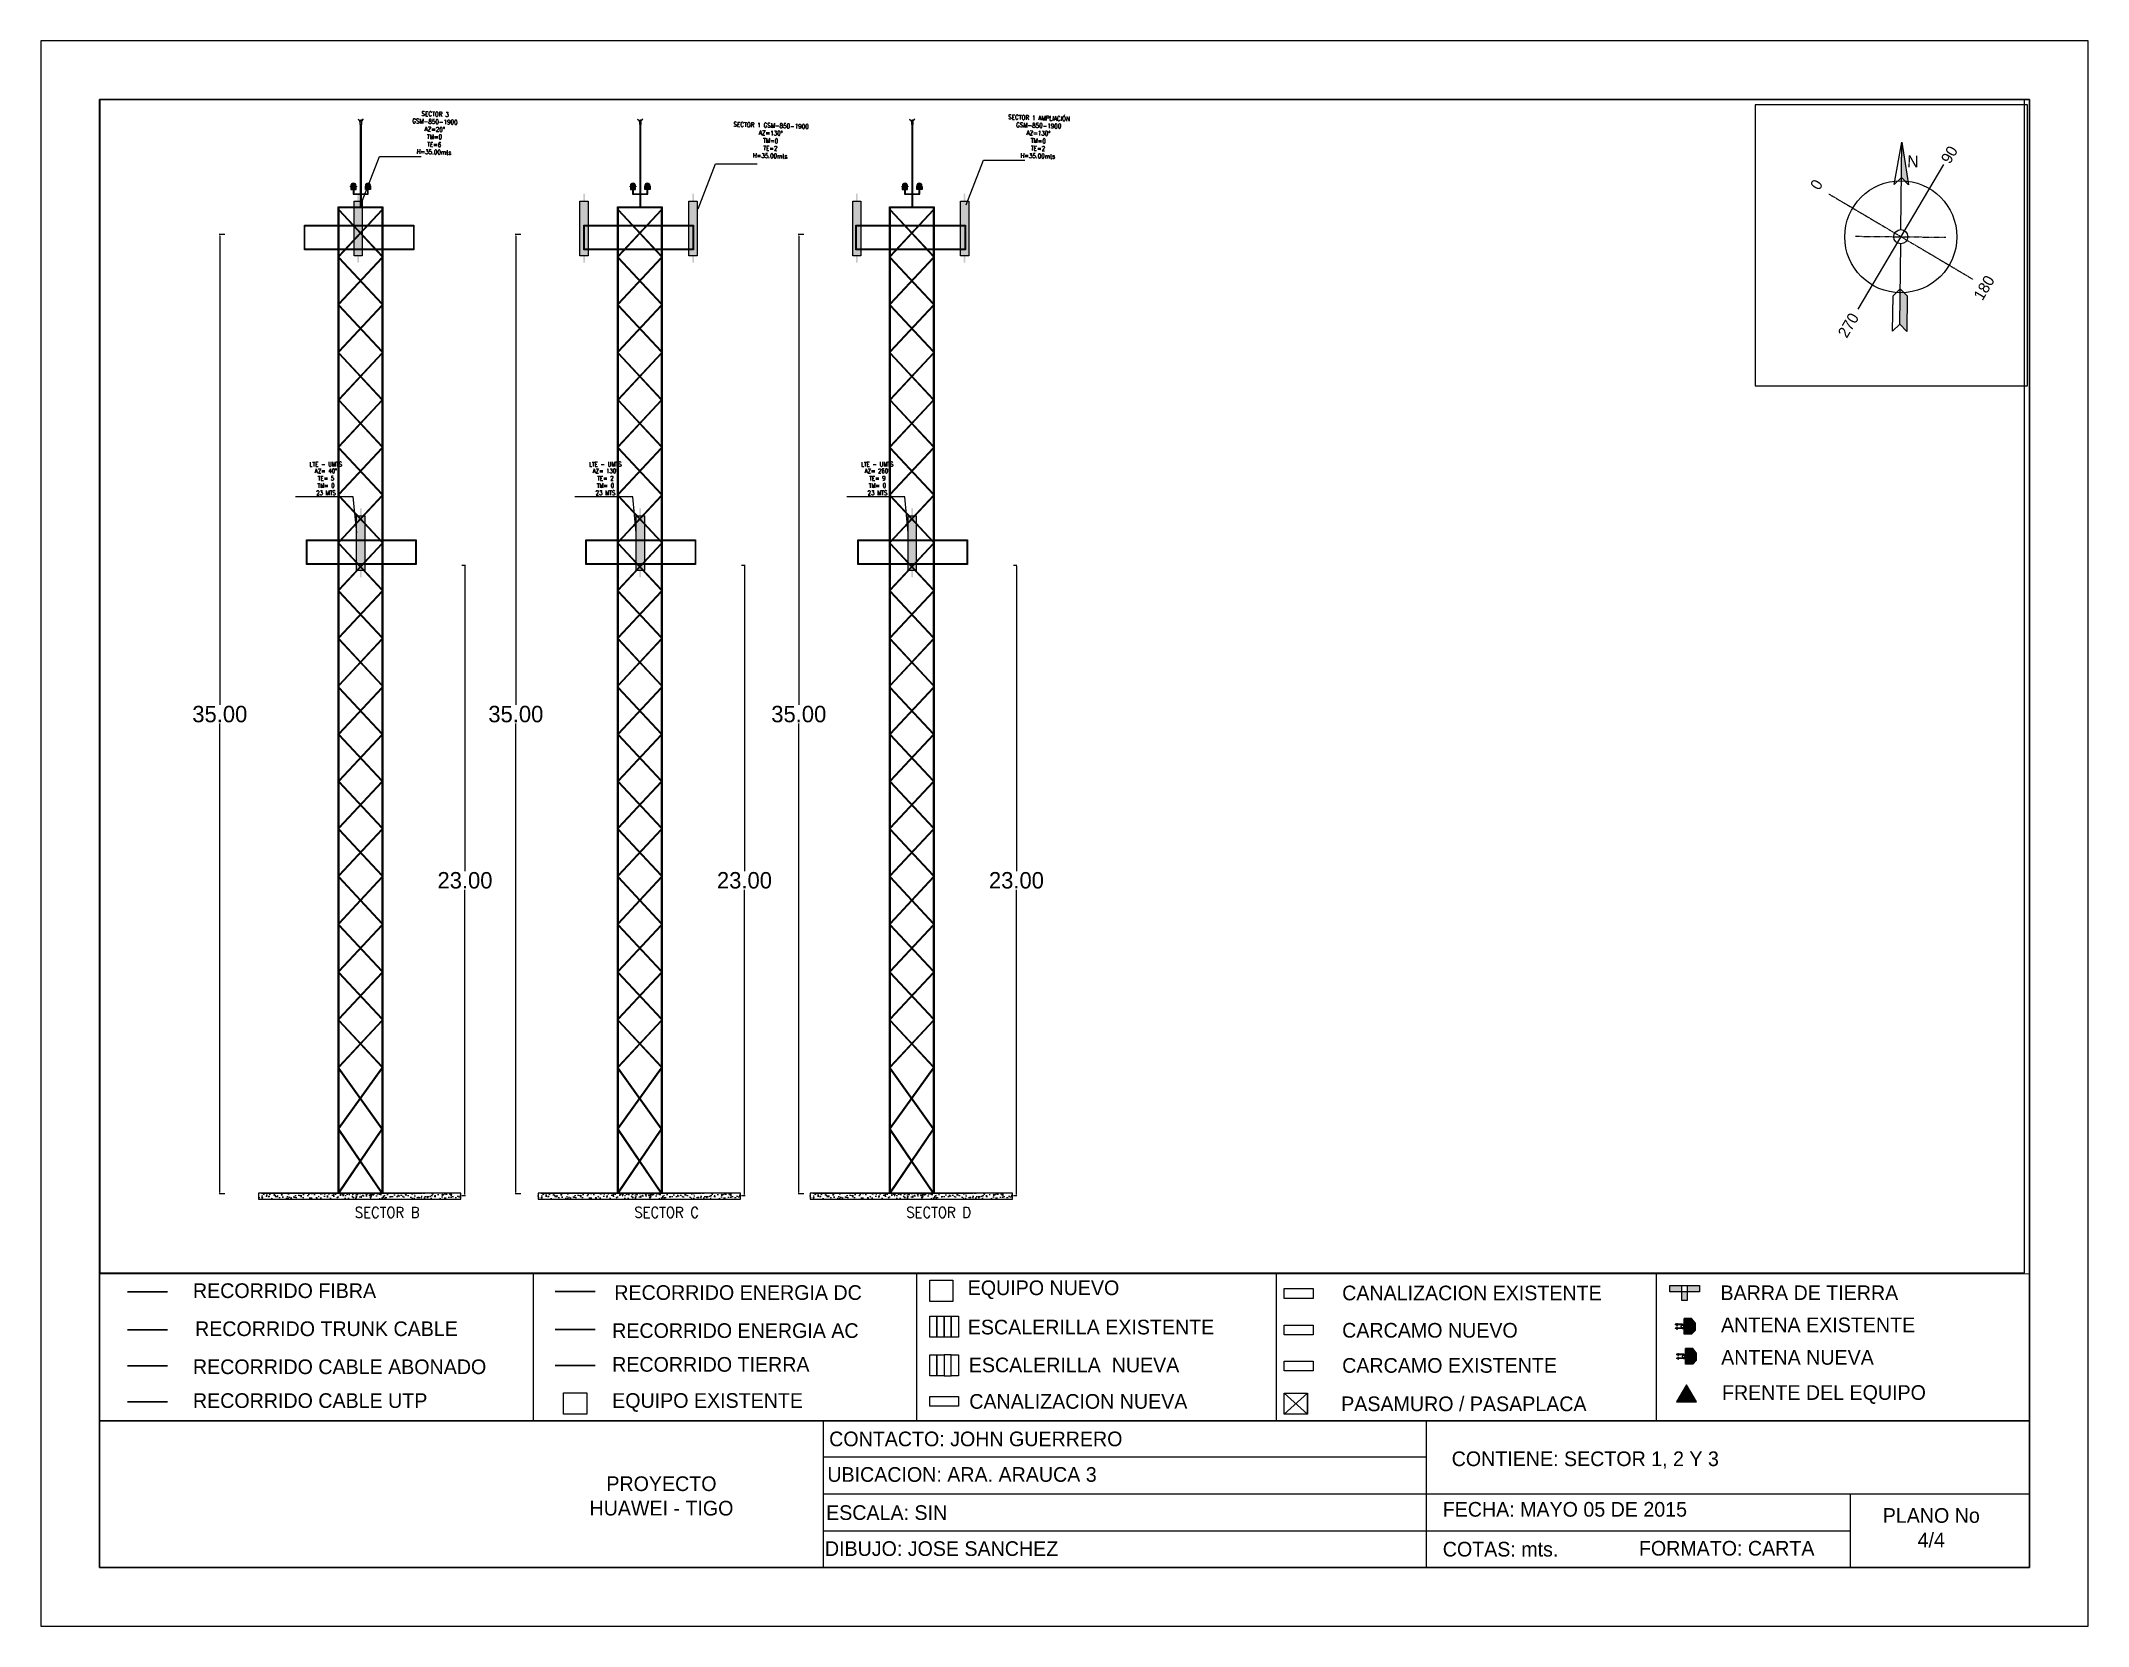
# Paper-space layout 'SECTORES' of a CAD drawing. Header units: millimetres. Extents: x 3 to 253, y 1 to 194.
# The model-space entities are those that its viewports show. They can reach past a viewport. Long polylines and large blocks are cut down to what shows.
import ezdxf

# ---------------------------------------------------------------- set-up
doc = ezdxf.new("R2010")
doc.units = ezdxf.units.MM
doc.header["$LTSCALE"] = 0.01
doc.header["$PDMODE"] = 35
doc.header["$PDSIZE"] = -10
doc.linetypes.add('DASHDOT', pattern=[25.4, 12.7, -6.35, 0, -6.35])
doc.linetypes.add('JIS_02_0.7', pattern=[1.35, 0.75, -0.6])
for name, color, linetype in [('ALZADO', 7, 'Continuous'), ('ANTENA GSM EXISTENTE', 7, 'Continuous'), ('ANTENA NUEVA', 1, 'Continuous'), ('CANALIZACION  NUEVA.', 6, 'Continuous'), ('CANALIZACION EXISTENTE', 9, 'Continuous'), ('CARCAMO EXISTENTE', 112, 'Continuous'), ('CARCAMO NUEVO', 31, 'Continuous'), ('CONSTRUCCION', 7, 'Continuous'), ('EQUIPO EXISTENTE', 7, 'Continuous'), ('EQUIPO NUEVO', 1, 'Continuous'), ('ESCALERILLA EXISTENTE', 4, 'Continuous'), ('ESCALERILLA NUEVA', 1, 'Continuous'), ('PLATAFORMA', 4, 'Continuous'), ('RECORRIDO CABLE UTP', 7, 'Continuous'), ('RECORRIDO ENERGIA AC', 10, 'Continuous'), ('RECORRIDO ENERGIA DC', 5, 'Continuous'), ('RECORRIDO FIBRA', 30, 'Continuous'), ('RECORRIDO TIERRA', 3, 'Continuous'), ('RECORRIDO TRUNK CABLE', 2, 'Continuous'), ('SOPORTE A TECHO', 244, 'Continuous'), ('TEXTO', 5, 'Continuous')]:
    doc.layers.add(name, color=color, linetype=linetype)
doc.layers.add('NORTE', color=7, linetype='Continuous', lineweight=18)
doc.styles.add('A1', font='romans.shx', dxfattribs={"width": 0.9, "height": 0.09})
doc.dimstyles.new('interior', dxfattribs={"dimtxt": 0.2, "dimasz": 0.038, "dimexe": 0.02, "dimexo": 0.03, "dimgap": 0.04, "dimtad": 0, "dimtih": 1, "dimtoh": 1, "dimzin": 0, "dimdsep": 46, "dimtxsty": 'Standard', "dimcen": 0.04, "dimclrd": 5, "dimclre": 5, "dimclrt": 5, "dimadec": 3, "dimazin": 2, "dimtfac": 1, "dimtofl": 0, "dimtmove": 0, "dimatfit": 3, "dimfxl": 0.18, "dimtolj": 1, "dimtzin": 0, "dimarcsym": 0})

psp = doc.layouts.new('SECTORES')

# ---------------------------------------------------------------- texts
at = {"color": 7}
for s, insert, char_height, width, attachment_point in [('RECORRIDO FIBRA ', (22, 42.04), 1.7863, 35.2634, 4), ('RECORRIDO ENERGIA DC ', (73.29, 41.81), 1.7863, 35.2634, 4), ('EQUIPO NUEVO ', (116.31, 42.16), 1.7863, 35.2634, 4), ('CANALIZACION EXISTENTE', (161.89, 41.76), 1.7863, 42.1338, 4), ('BARRA DE TIERRA', (207.94, 41.8), 1.7863, 42.1338, 4), ('RECORRIDO TRUNK CABLE ', (22.26, 37.41), 1.7863, 58.0403, 4), ('RECORRIDO ENERGIA AC ', (73.03, 37.18), 1.7863, 35.2634, 4), ('ESCALERILLA EXISTENTE ', (116.32, 37.61), 1.7863, 42.1338, 4), ('CARCAMO NUEVO', (161.89, 37.22), 1.7863, 42.1338, 4), ('ANTENA EXISTENTE', (208.01, 37.88), 1.7863, 42.1338, 4), ('RECORRIDO CABLE ABONADO ', (22, 32.78), 1.7863, 58.0403, 4), ('RECORRIDO TIERRA', (73.03, 33.07), 1.7863, 35.2634, 4), ('ESCALERILLA  NUEVA', (116.44, 33), 1.7863, 42.1338, 4), ('CARCAMO EXISTENTE', (161.89, 32.94), 1.7863, 42.1338, 4), ('ANTENA NUEVA', (208.02, 33.92), 1.7863, 42.1338, 4), ('FRENTE DEL EQUIPO', (208.12, 29.41), 1.7863, 42.1338, 4), ('RECORRIDO CABLE UTP ', (22, 28.66), 1.7863, 58.0403, 4), ('EQUIPO EXISTENTE', (73.03, 28.44), 1.7863, 35.2634, 4), ('CANALIZACION NUEVA', (116.5, 28.56), 1.7863, 42.1338, 4), ('PASAMURO / PASAPLACA', (161.77, 28.27), 1.7863, 42.1338, 4), ('{\\H0.8x; CONTACTO: JOHN GUERRERO }', (98.78, 24), 2.2328, 73.4037, 4), ('CONTIENE: {\\C256;SECTOR 1, 2 Y 3}', (175.22, 21.43), 1.7863, 58.0403, 4), ('{\\H0.8x; UBICACION: ARA. ARAUCA 3}', (98.56, 19.67), 2.2328, 73.4037, 4), ('PROYECTO \\PHUAWEI - TIGO', (79.03, 17.06), 1.7863, 73.4037, 5), (' ESCALA: SIN', (98.41, 15.03), 1.7863, 73.4037, 4), (' {\\H0.8x;FECHA: MAYO 05 DE 2015}', (173.3, 15.43), 2.2328, 51.6422, 4), ('PLANO No\\P4/4', (233.6, 13.19), 1.786, 21.7615, 5), (' DIBUJO: JOSE SANCHEZ', (98.26, 10.65), 1.7863, 50.0046, 4), (' COTAS: mts.', (173.47, 10.58), 1.7863, 51.6422, 4), ('FORMATO: CARTA', (198.01, 10.69), 1.7863, 51.6422, 4)]:
    psp.add_mtext(s, dxfattribs=dict(at, insert=insert, char_height=char_height, width=width, attachment_point=attachment_point))

msp = doc.modelspace()

# ---------------------------------------------------------------- texts
at = {"layer": 'NORTE'}
for s, height, p in [('90', 0.04893, (118.4746, 65.9368)), ('0', 0.0489, (117.9036, 65.8216)), ('180', 0.04893, (118.6167, 65.34)), ('270', 0.04893, (118.0242, 65.1763))]:
    msp.add_text(s, height=height, rotation=59.37263, dxfattribs=at).set_placement(p)
at = {"layer": 'TEXTO', "char_height": 0.1666, "attachment_point": 5, "rotation": 358.16807, "style": 'A1'}
for s, insert in [('SECTOR 3\\PGSM-850-1900\\PAZ=20°\\PTM=0\\PTE=6\\PH=35.00mts ', (139.5674, 100.1402)), ('SECTOR 1 AMPLIACIÓN GSM-850-1900\\PAZ=130°\\PTM=0\\PTE=2\\PH=35.00mts ', (161.6065, 99.9982)), ('SECTOR 1 GSM-850-1900\\PAZ=130°\\PTM=0\\PTE=2\\PH=35.00mts ', (151.8328, 99.8636))]:
    msp.add_mtext_dynamic_manual_height_columns(s, width=2.991544, gutter_width=500, heights=[0], dxfattribs=dict(at, insert=insert))
at = {"layer": 'TEXTO', "color": 1, "char_height": 0.16, "attachment_point": 5, "rotation": 0.08293, "style": 'A1'}
for s, insert in [('LTE - UMTS', (135.5974, 88.0555)), ('LTE - UMTS', (145.7989, 88.0555)), ('LTE - UMTS', (155.726, 88.0555)), ('AZ= 40°\\PTE= 5\\PTM= 0\\P23 MTS', (135.6025, 87.41)), ('AZ= 130°\\PTE= 2\\PTM= 0\\P23 MTS', (145.8039, 87.41)), ('AZ= 260°\\PTE= 9\\PTM= 0\\P23 MTS', (155.7311, 87.41))]:
    msp.add_mtext_dynamic_manual_height_columns(s, width=1.857025, gutter_width=500, heights=[0], dxfattribs=dict(at, insert=insert))
at = {"layer": 'TEXTO', "char_height": 0.587883, "attachment_point": 5, "style": 'A1'}
for s, insert in [('{\\H0.66667x;SECTOR B}', (137.8376, 60.7491)), ('{\\H0.66667x;SECTOR C}', (148.0391, 60.7491)), ('{\\H0.66667x;SECTOR D}', (157.9662, 60.7491))]:
    msp.add_mtext_dynamic_manual_height_columns(s, width=4.487916, gutter_width=500, heights=[0], dxfattribs=dict(at, insert=insert))

# ---------------------------------------------------------------- blocks, each defined once
blk = doc.blocks.new('G-Norte')
at = {"layer": 'NORTE', "linetype": 'Continuous'}
for points in [[(-2.777, 14.705), (-2.592, 14.31), (-2.25, 16.153)], [(-4.428, 10.168), (-4.955, 8.72), (-4.771, 8.325), (-4.244, 9.773)]]:
    blk.add_hatch(color=256, dxfattribs=at).paths.add_polyline_path(points)
for p, q in [((-3.55, 12.581), (-2.25, 16.153)), ((-3.172, 14.521), (-2.25, 16.153)), ((-2.25, 16.153), (-2.592, 14.31)), ((-2.777, 14.705), (-3.172, 14.521)), ((-2.592, 14.31), (-2.777, 14.705)), ((-4.955, 8.72), (-3.76, 12.002)), ((-5.35, 8.536), (-4.823, 9.984)), ((-4.823, 9.984), (-4.428, 10.168)), ((-4.428, 10.168), (-4.244, 9.773)), ((-4.244, 9.773), (-4.771, 8.325)), ((-4.955, 8.72), (-5.35, 8.536)), ((-4.771, 8.325), (-4.955, 8.72))]:
    blk.add_line(p, q, dxfattribs=at)
at = {"layer": 'NORTE', "linetype": 'DASHDOT'}
blk.add_line((-5.501, 12.964), (-1.81, 11.62), dxfattribs=at)
at = {"layer": 'NORTE', "linetype": 'Continuous'}
blk.add_circle((-3.655, 12.292), 0.308, dxfattribs=at)
at = {"layer": 'NORTE'}
blk.add_text('N', height=0.514, rotation=340, dxfattribs=at).set_placement((-2.393, 15.046))
blk = doc.blocks.new('*D63')
at = {"layer": 'Defpoints', "color": 0, "lineweight": -3, "transparency": 16777216}
for p in [(131.7276, 96.4316), (133.1406, 96.4316), (133.1406, 61.4316)]:
    blk.add_point(p, dxfattribs=at)
at = {"layer": 'RECORRIDO TIERRA', "color": 5, "lineweight": -2, "transparency": 16777216}
for p, q in [((131.9076, 96.4316), (131.7076, 96.4316)), ((131.7276, 96.3936), (131.7276, 79.2716)), ((131.7276, 61.4696), (131.7276, 78.5916)), ((131.9076, 61.4316), (131.7076, 61.4316))]:
    blk.add_line(p, q, dxfattribs=at)
at = {"layer": 'RECORRIDO TIERRA', "color": 5, "lineweight": -3, "transparency": 16777216}
for points in [[(131.7212, 96.3936), (131.7339, 96.3936), (131.7276, 96.4316)], [(131.7212, 61.4696), (131.7339, 61.4696), (131.7276, 61.4316)]]:
    blk.add_solid(points, dxfattribs=at)
at = {"layer": 'RECORRIDO TIERRA', "color": 5, "lineweight": -3, "transparency": 16777216, "insert": (131.7276, 78.9316), "char_height": 0.2, "attachment_point": 5}
blk.add_mtext('\\A1;{\\H3x;35.00}', dxfattribs=at)
blk = doc.blocks.new('*D221')
at = {"layer": 'CONSTRUCCION', "color": 5, "lineweight": -2, "transparency": 16777216}
for p, q in [((140.5643, 84.3655), (140.6967, 84.3655)), ((140.6767, 84.3275), (140.6767, 73.2055)), ((140.6767, 61.4035), (140.6767, 72.5255)), ((140.5643, 61.3655), (140.6967, 61.3655))]:
    blk.add_line(p, q, dxfattribs=at)
at = {"layer": 'CONSTRUCCION', "color": 5, "lineweight": -3, "transparency": 16777216}
for points in [[(140.6704, 84.3275), (140.683, 84.3275), (140.6767, 84.3655)], [(140.6704, 61.4035), (140.683, 61.4035), (140.6767, 61.3655)]]:
    blk.add_solid(points, dxfattribs=at)
at = {"layer": 'Defpoints', "color": 0, "lineweight": -3, "transparency": 16777216}
for p in [(140.5343, 84.3655), (140.6767, 84.3655), (140.5343, 61.3655)]:
    blk.add_point(p, dxfattribs=at)
at = {"layer": 'CONSTRUCCION', "color": 5, "lineweight": -3, "transparency": 16777216, "insert": (140.6767, 72.8655), "char_height": 0.2, "attachment_point": 5}
blk.add_mtext('\\A1;{\\H3x;23.00}', dxfattribs=at)
blk = doc.blocks.new('*D224')
at = {"layer": 'Defpoints', "color": 0, "lineweight": -3, "transparency": 16777216}
for p in [(142.5332, 96.4316), (143.3421, 96.4316), (143.3421, 61.4316)]:
    blk.add_point(p, dxfattribs=at)
at = {"layer": 'RECORRIDO TIERRA', "color": 5, "lineweight": -2, "transparency": 16777216}
for p, q in [((142.7132, 96.4316), (142.5132, 96.4316)), ((142.5332, 96.3936), (142.5332, 79.2716)), ((142.5332, 61.4696), (142.5332, 78.5916)), ((142.7132, 61.4316), (142.5132, 61.4316))]:
    blk.add_line(p, q, dxfattribs=at)
at = {"layer": 'RECORRIDO TIERRA', "color": 5, "lineweight": -3, "transparency": 16777216}
for points in [[(142.5268, 96.3936), (142.5395, 96.3936), (142.5332, 96.4316)], [(142.5268, 61.4696), (142.5395, 61.4696), (142.5332, 61.4316)]]:
    blk.add_solid(points, dxfattribs=at)
at = {"layer": 'RECORRIDO TIERRA', "color": 5, "lineweight": -3, "transparency": 16777216, "insert": (142.5332, 78.9316), "char_height": 0.2, "attachment_point": 5}
blk.add_mtext('\\A1;{\\H3x;35.00}', dxfattribs=at)
blk = doc.blocks.new('*D225')
at = {"layer": 'CONSTRUCCION', "color": 5, "lineweight": -2, "transparency": 16777216}
for p, q in [((150.7657, 84.3655), (150.8981, 84.3655)), ((150.8781, 84.3275), (150.8781, 73.2055)), ((150.8781, 61.4035), (150.8781, 72.5255)), ((150.7657, 61.3655), (150.8981, 61.3655))]:
    blk.add_line(p, q, dxfattribs=at)
at = {"layer": 'CONSTRUCCION', "color": 5, "lineweight": -3, "transparency": 16777216}
for points in [[(150.8718, 84.3275), (150.8845, 84.3275), (150.8781, 84.3655)], [(150.8718, 61.4035), (150.8845, 61.4035), (150.8781, 61.3655)]]:
    blk.add_solid(points, dxfattribs=at)
at = {"layer": 'Defpoints', "color": 0, "lineweight": -3, "transparency": 16777216}
for p in [(150.7357, 84.3655), (150.8781, 84.3655), (150.7357, 61.3655)]:
    blk.add_point(p, dxfattribs=at)
at = {"layer": 'CONSTRUCCION', "color": 5, "lineweight": -3, "transparency": 16777216, "insert": (150.8781, 72.8655), "char_height": 0.2, "attachment_point": 5}
blk.add_mtext('\\A1;{\\H3x;23.00}', dxfattribs=at)
blk = doc.blocks.new('*D226')
at = {"layer": 'Defpoints', "color": 0, "lineweight": -3, "transparency": 16777216}
for p in [(152.8612, 96.4316), (153.2692, 96.4316), (153.2692, 61.4316)]:
    blk.add_point(p, dxfattribs=at)
at = {"layer": 'RECORRIDO TIERRA', "color": 5, "lineweight": -2, "transparency": 16777216}
for p, q in [((153.0412, 96.4316), (152.8412, 96.4316)), ((152.8612, 96.3936), (152.8612, 79.2716)), ((152.8612, 61.4696), (152.8612, 78.5916)), ((153.0412, 61.4316), (152.8412, 61.4316))]:
    blk.add_line(p, q, dxfattribs=at)
at = {"layer": 'RECORRIDO TIERRA', "color": 5, "lineweight": -3, "transparency": 16777216}
for points in [[(152.8548, 96.3936), (152.8675, 96.3936), (152.8612, 96.4316)], [(152.8548, 61.4696), (152.8675, 61.4696), (152.8612, 61.4316)]]:
    blk.add_solid(points, dxfattribs=at)
at = {"layer": 'RECORRIDO TIERRA', "color": 5, "lineweight": -3, "transparency": 16777216, "insert": (152.8612, 78.9316), "char_height": 0.2, "attachment_point": 5}
blk.add_mtext('\\A1;{\\H3x;35.00}', dxfattribs=at)
blk = doc.blocks.new('*D227')
at = {"layer": 'CONSTRUCCION', "color": 5, "lineweight": -2, "transparency": 16777216}
for p, q in [((160.6929, 84.3655), (160.8253, 84.3655)), ((160.8053, 84.3275), (160.8053, 73.2055)), ((160.8053, 61.4035), (160.8053, 72.5255)), ((160.6929, 61.3655), (160.8253, 61.3655))]:
    blk.add_line(p, q, dxfattribs=at)
at = {"layer": 'CONSTRUCCION', "color": 5, "lineweight": -3, "transparency": 16777216}
for points in [[(160.7989, 84.3275), (160.8116, 84.3275), (160.8053, 84.3655)], [(160.7989, 61.4035), (160.8116, 61.4035), (160.8053, 61.3655)]]:
    blk.add_solid(points, dxfattribs=at)
at = {"layer": 'Defpoints', "color": 0, "lineweight": -3, "transparency": 16777216}
for p in [(160.6629, 84.3655), (160.8053, 84.3655), (160.6629, 61.3655)]:
    blk.add_point(p, dxfattribs=at)
at = {"layer": 'CONSTRUCCION', "color": 5, "lineweight": -3, "transparency": 16777216, "insert": (160.8053, 72.8655), "char_height": 0.2, "attachment_point": 5}
blk.add_mtext('\\A1;{\\H3x;23.00}', dxfattribs=at)

# ---------------------------------------------------------------- dimensions: what is measured, and where the dimension line sits
at = {"layer": 'CONSTRUCCION', "lineweight": -3}
for base, p1, p2, picture, middle in [((140.6767, 84.3655), (140.5343, 61.3655), (140.5343, 84.3655), '*D221', (140.6767, 72.8655)), ((150.8781, 84.3655), (150.7357, 61.3655), (150.7357, 84.3655), '*D225', (150.8781, 72.8655)), ((160.8053, 84.3655), (160.6629, 61.3655), (160.6629, 84.3655), '*D227', (160.8053, 72.8655))]:
    dim = msp.add_linear_dim(base=base, p1=p1, p2=p2, angle=90, text='{\\H3x;<>}', dimstyle='interior', override={"dimfxlon": 1}, dxfattribs=at)
    dim.commit()
    dim.dimension.update_dxf_attribs({"geometry": picture, "text_midpoint": middle})
at = {"layer": 'RECORRIDO TIERRA', "lineweight": -3}
for base, p1, p2, picture, middle in [((131.7276, 96.4316), (133.1406, 61.4316), (133.1406, 96.4316), '*D63', (131.7276, 78.9316)), ((142.5332, 96.4316), (143.3421, 61.4316), (143.3421, 96.4316), '*D224', (142.5332, 78.9316)), ((152.8612, 96.4316), (153.2692, 61.4316), (153.2692, 96.4316), '*D226', (152.8612, 78.9316))]:
    dim = msp.add_linear_dim(base=base, p1=p1, p2=p2, angle=90, text='{\\H3x;<>}', dimstyle='interior', override={"dimfxlon": 1}, dxfattribs=at)
    dim.commit()
    dim.dimension.update_dxf_attribs({"geometry": picture, "text_midpoint": middle, "dimtype": 160})

# ---------------------------------------------------------------- hatches: boundary and pattern name
at = {"lineweight": -3}
h = msp.add_hatch(color=1, dxfattribs=at)
h.paths.add_polyline_path([(136.686, 98.2064), (136.686, 98.2381, 1), (136.5273, 98.2381), (136.5273, 98.2064)])
h.paths.add_polyline_path([(137.2149, 98.2064), (137.2149, 98.2381, 1), (137.0562, 98.2381), (137.0562, 98.2064)])
h = msp.add_hatch(color=1, dxfattribs=at)
h.paths.add_polyline_path([(146.8874, 98.2064), (146.8874, 98.2381, 1), (146.7288, 98.2381), (146.7288, 98.2064)])
h.paths.add_polyline_path([(147.4163, 98.2064), (147.4163, 98.2381, 1), (147.2577, 98.2381), (147.2577, 98.2064)])
h = msp.add_hatch(color=1, dxfattribs=at)
h.paths.add_polyline_path([(156.8146, 98.2064), (156.8146, 98.2381, 1), (156.6559, 98.2381), (156.6559, 98.2064)])
h.paths.add_polyline_path([(157.3435, 98.2064), (157.3435, 98.2381, 1), (157.1848, 98.2381), (157.1848, 98.2064)])
h = msp.add_hatch(color=252, dxfattribs=at)
h.paths.add_polyline_path([(136.5115, 98.1747), (136.5115, 98.0742), (136.7019, 98.0742), (136.7019, 98.1747)])
h.paths.add_polyline_path([(136.7124, 98.1747), (136.7124, 98.2064), (136.5009, 98.2064), (136.5009, 98.1747)])
h.paths.add_polyline_path([(137.0404, 98.1747), (137.0404, 98.0742), (137.2307, 98.0742), (137.2307, 98.1747)])
h.paths.add_polyline_path([(137.2413, 98.1747), (137.2413, 98.2064), (137.0298, 98.2064), (137.0298, 98.1747)])
h = msp.add_hatch(color=252, dxfattribs=at)
h.paths.add_polyline_path([(146.7129, 98.1747), (146.7129, 98.0742), (146.9033, 98.0742), (146.9033, 98.1747)])
h.paths.add_polyline_path([(146.9139, 98.1747), (146.9139, 98.2064), (146.7023, 98.2064), (146.7023, 98.1747)])
h.paths.add_polyline_path([(147.2418, 98.1747), (147.2418, 98.0742), (147.4322, 98.0742), (147.4322, 98.1747)])
h.paths.add_polyline_path([(147.4428, 98.1747), (147.4428, 98.2064), (147.2312, 98.2064), (147.2312, 98.1747)])
h = msp.add_hatch(color=252, dxfattribs=at)
h.paths.add_polyline_path([(156.6401, 98.1747), (156.6401, 98.0742), (156.8305, 98.0742), (156.8305, 98.1747)])
h.paths.add_polyline_path([(156.841, 98.1747), (156.841, 98.2064), (156.6295, 98.2064), (156.6295, 98.1747)])
h.paths.add_polyline_path([(157.1689, 98.1747), (157.1689, 98.0742), (157.3593, 98.0742), (157.3593, 98.1747)])
h.paths.add_polyline_path([(157.3699, 98.1747), (157.3699, 98.2064), (157.1584, 98.2064), (157.1584, 98.1747)])
h = msp.add_hatch(color=256, dxfattribs=at)
h.dxf.hatch_style = 1
h.paths.add_polyline_path([(136.8074, 97.9235), (136.7474, 97.9236), (136.7479, 95.408), (136.8079, 95.4079)])
h = msp.add_hatch(color=256, dxfattribs=at)
h.dxf.hatch_style = 1
h.paths.add_polyline_path([(145.0523, 97.9235), (144.9923, 97.9236), (144.9928, 95.408), (145.0528, 95.4079)])
h = msp.add_hatch(color=256, dxfattribs=at)
h.dxf.hatch_style = 1
h.paths.add_polyline_path([(149.0317, 97.9235), (148.9717, 97.9236), (148.9721, 95.408), (149.0321, 95.4079)])
h = msp.add_hatch(color=256, dxfattribs=at)
h.dxf.hatch_style = 1
h.paths.add_polyline_path([(155.0087, 97.9235), (154.9487, 97.9236), (154.9492, 95.408), (155.0092, 95.4079)])
h = msp.add_hatch(color=256, dxfattribs=at)
h.dxf.hatch_style = 1
h.paths.add_polyline_path([(158.9446, 97.9235), (158.8846, 97.9236), (158.885, 95.408), (158.945, 95.4079)])
h = msp.add_hatch(color=256, dxfattribs=at)
h.dxf.hatch_style = 1
h.paths.add_polyline_path([(136.9022, 86.4428), (136.8422, 86.4429), (136.8427, 83.9272), (136.9027, 83.9272)])
h = msp.add_hatch(color=256, dxfattribs=at)
h.dxf.hatch_style = 1
h.paths.add_polyline_path([(147.1037, 86.4428), (147.0437, 86.4429), (147.0441, 83.9272), (147.1041, 83.9272)])
h = msp.add_hatch(color=256, dxfattribs=at)
h.dxf.hatch_style = 1
h.paths.add_polyline_path([(157.0308, 86.4428), (156.9708, 86.4429), (156.9713, 83.9272), (157.0313, 83.9272)])
at = {"layer": 'CONSTRUCCION', "lineweight": -3}
h = msp.add_hatch(color=256, dxfattribs=at)
h.dxf.hatch_style = 1
h.paths.add_polyline_path([(136.6276, 97.6567), (136.9276, 97.6567), (136.9276, 95.6567), (136.6276, 95.6567)])
h = msp.add_hatch(color=256, dxfattribs=at)
h.dxf.hatch_style = 1
h.paths.add_polyline_path([(144.8725, 97.6567), (145.1725, 97.6567), (145.1725, 95.6567), (144.8725, 95.6567)])
h = msp.add_hatch(color=256, dxfattribs=at)
h.dxf.hatch_style = 1
h.paths.add_polyline_path([(148.8519, 97.6567), (149.1519, 97.6567), (149.1519, 95.6567), (148.8519, 95.6567)])
h = msp.add_hatch(color=256, dxfattribs=at)
h.dxf.hatch_style = 1
h.paths.add_polyline_path([(154.829, 97.6567), (155.129, 97.6567), (155.129, 95.6567), (154.829, 95.6567)])
h = msp.add_hatch(color=256, dxfattribs=at)
h.dxf.hatch_style = 1
h.paths.add_polyline_path([(158.7648, 97.6567), (159.0648, 97.6567), (159.0648, 95.6567), (158.7648, 95.6567)])
at = {"layer": 'CONSTRUCCION'}
h = msp.add_hatch(dxfattribs=at)
h.set_pattern_fill('AR-CONC', color=256, scale=0.001836, style=0)
h.set_pattern_definition([(50, (76.0648, 162.58746), (0.33456575, -0.0292707), [0.0349836, -0.3848197]), (355, (76.0648, 162.58746), (-0.0647203, 0.3508583), [0.0279869, -0.3078558]), (100.451, (76.09268, 162.58503), (0.2698467, 0.321586), [0.0297315, -0.3270463]), (46.1842, (76.0648, 162.68075), (0.4978123, -0.077207), [0.0524754, -0.5772296]), (96.6356, (76.1063, 162.6743), (0.4359715, 0.4543748), [0.0445972, -0.4905694]), (351.184, (76.0648, 162.68075), (0.4359722, 0.454374), [0.0419803, -0.4617837]), (21, (76.11145, 162.65743), (0.2784271, -0.1878014), [0.0349836, -0.3848197]), (326, (76.11145, 162.65743), (0.1134939, 0.3382446), [0.0279869, -0.3078558]), (71.4514, (76.13465, 162.64178), (0.3919202, 0.150444), [0.0297315, -0.3270463]), (37.5, (76.0648, 162.58746), (0.00567194, 0.15527772), [0, -0.3041242, 0, -0.31252026, 0, -0.3090219]), (7.5, (76.0648, 162.58746), (0.1227083, 0.18397261), [0, -0.1781832, 0, -0.29712747, 0, -0.11777816]), (327.5, (75.96078, 162.58746), (0.24899993, -0.01052032), [0, -0.11661204, 0, -0.36382955, 0, -0.48277383]), (317.5, (75.91414, 162.58746), (0.2720259, 0.04669346), [0, -0.15159565, 0, -0.24162014, 0, -0.3428394])])
h.paths.add_polyline_path([(140.5306, 61.2616), (140.5306, 61.4493), (133.1427, 61.4493), (133.1427, 61.2616)])
h = msp.add_hatch(dxfattribs=at)
h.set_pattern_fill('AR-CONC', color=256, scale=0.001836, style=0)
h.set_pattern_definition([(50, (86.26624, 162.58746), (0.33456575, -0.0292707), [0.0349836, -0.3848197]), (355, (86.26624, 162.58746), (-0.0647203, 0.3508583), [0.0279869, -0.3078558]), (100.451, (86.29412, 162.58503), (0.2698467, 0.321586), [0.0297315, -0.3270463]), (46.1842, (86.26624, 162.68075), (0.4978123, -0.077207), [0.0524754, -0.5772296]), (96.6356, (86.3077, 162.6743), (0.4359715, 0.4543748), [0.0445972, -0.4905694]), (351.184, (86.26624, 162.68075), (0.4359722, 0.454374), [0.0419803, -0.4617837]), (21, (86.31288, 162.65743), (0.2784271, -0.1878014), [0.0349836, -0.3848197]), (326, (86.31288, 162.65743), (0.1134939, 0.3382446), [0.0279869, -0.3078558]), (71.4514, (86.33608, 162.64178), (0.3919202, 0.150444), [0.0297315, -0.3270463]), (37.5, (86.26624, 162.58746), (0.00567194, 0.15527772), [0, -0.3041242, 0, -0.31252026, 0, -0.3090219]), (7.5, (86.26624, 162.58746), (0.1227083, 0.18397261), [0, -0.1781832, 0, -0.29712747, 0, -0.11777816]), (327.5, (86.16222, 162.58746), (0.24899993, -0.01052032), [0, -0.11661204, 0, -0.36382955, 0, -0.48277383]), (317.5, (86.11557, 162.58746), (0.2720259, 0.04669346), [0, -0.15159565, 0, -0.24162014, 0, -0.3428394])])
h.paths.add_polyline_path([(150.732, 61.2616), (150.732, 61.4493), (143.3441, 61.4493), (143.3441, 61.2616)])
h = msp.add_hatch(dxfattribs=at)
h.set_pattern_fill('AR-CONC', color=256, scale=0.001836, style=0)
h.set_pattern_definition([(50, (96.1934, 162.58746), (0.33456575, -0.0292707), [0.0349836, -0.3848197]), (355, (96.1934, 162.58746), (-0.0647203, 0.3508583), [0.0279869, -0.3078558]), (100.451, (96.22127, 162.58503), (0.2698467, 0.321586), [0.0297315, -0.3270463]), (46.1842, (96.1934, 162.68075), (0.4978123, -0.077207), [0.0524754, -0.5772296]), (96.6356, (96.23488, 162.6743), (0.4359715, 0.4543748), [0.0445972, -0.4905694]), (351.184, (96.1934, 162.68075), (0.4359722, 0.454374), [0.0419803, -0.4617837]), (21, (96.24004, 162.65743), (0.2784271, -0.1878014), [0.0349836, -0.3848197]), (326, (96.24004, 162.65743), (0.1134939, 0.3382446), [0.0279869, -0.3078558]), (71.4514, (96.26324, 162.64178), (0.3919202, 0.150444), [0.0297315, -0.3270463]), (37.5, (96.19339, 162.58746), (0.00567194, 0.15527772), [0, -0.3041242, 0, -0.31252026, 0, -0.3090219]), (7.5, (96.19339, 162.58746), (0.1227083, 0.18397261), [0, -0.1781832, 0, -0.29712747, 0, -0.11777816]), (327.5, (96.08937, 162.58746), (0.24899993, -0.01052032), [0, -0.11661204, 0, -0.36382955, 0, -0.48277383]), (317.5, (96.04273, 162.58746), (0.2720259, 0.04669346), [0, -0.15159565, 0, -0.24162014, 0, -0.3428394])])
h.paths.add_polyline_path([(160.6591, 61.2616), (160.6591, 61.4493), (153.2713, 61.4493), (153.2713, 61.2616)])
at = {"layer": 'EQUIPO NUEVO', "lineweight": -3}
h = msp.add_hatch(color=1, dxfattribs=at)
h.dxf.hatch_style = 1
h.paths.add_polyline_path([(136.7224, 86.1729), (137.0224, 86.1729), (137.0224, 84.1729), (136.7224, 84.1729)])
h = msp.add_hatch(color=1, dxfattribs=at)
h.dxf.hatch_style = 1
h.paths.add_polyline_path([(146.9239, 86.1729), (147.2239, 86.1729), (147.2239, 84.1729), (146.9239, 84.1729)])
h = msp.add_hatch(color=1, dxfattribs=at)
h.dxf.hatch_style = 1
h.paths.add_polyline_path([(156.851, 86.1729), (157.151, 86.1729), (157.151, 84.1729), (156.851, 84.1729)])

# ---------------------------------------------------------------- linework, layer by layer
at = {"color": 252, "lineweight": -3}
for points in [[(136.5961, 98.0742), (136.5961, 97.9056), (137.1461, 97.9056), (137.1461, 98.0742)], [(136.6173, 98.0742), (136.6173, 97.9268), (137.125, 97.9268), (137.125, 98.0742)], [(146.7975, 98.0742), (146.7975, 97.9056), (147.3476, 97.9056), (147.3476, 98.0742)], [(146.8187, 98.0742), (146.8187, 97.9268), (147.3264, 97.9268), (147.3264, 98.0742)], [(156.7247, 98.0742), (156.7247, 97.9056), (157.2747, 97.9056), (157.2747, 98.0742)], [(156.7458, 98.0742), (156.7458, 97.9268), (157.2536, 97.9268), (157.2536, 98.0742)]]:
    msp.add_lwpolyline(points, dxfattribs=at)
at = {"layer": 'ALZADO'}
for p, q in [((136.7777, 100.6504), (136.8525, 100.5906)), ((136.7777, 100.6504), (136.8491, 100.5732)), ((136.8451, 100.5532), (136.8556, 100.6061)), ((136.8556, 100.6061), (136.8715, 100.6061)), ((136.8874, 100.6061), (136.8715, 100.6061)), ((136.898, 100.5532), (136.8874, 100.6061)), ((136.9653, 100.6504), (136.8905, 100.5906)), ((136.9653, 100.6504), (136.894, 100.5732)), ((146.9792, 100.6504), (147.054, 100.5906)), ((146.9792, 100.6504), (147.0505, 100.5732)), ((147.0465, 100.5532), (147.0571, 100.6061)), ((147.0571, 100.6061), (147.073, 100.6061)), ((147.0888, 100.6061), (147.073, 100.6061)), ((147.0994, 100.5532), (147.0888, 100.6061)), ((147.1667, 100.6504), (147.0919, 100.5906)), ((147.1667, 100.6504), (147.0954, 100.5732)), ((156.9063, 100.6504), (156.9811, 100.5906)), ((156.9063, 100.6504), (156.9776, 100.5732)), ((156.9737, 100.5532), (156.9842, 100.6061)), ((156.9842, 100.6061), (157.0001, 100.6061)), ((157.016, 100.6061), (157.0001, 100.6061)), ((157.0265, 100.5532), (157.016, 100.6061)), ((157.0939, 100.6504), (157.0191, 100.5906)), ((157.0939, 100.6504), (157.0226, 100.5732)), ((136.8451, 100.5532), (136.8715, 100.5532)), ((136.898, 100.5532), (136.8715, 100.5532)), ((147.0465, 100.5532), (147.073, 100.5532)), ((147.0994, 100.5532), (147.073, 100.5532)), ((156.9737, 100.5532), (157.0001, 100.5532)), ((157.0265, 100.5532), (157.0001, 100.5532)), ((136.8451, 100.4475), (136.8715, 100.4475)), ((136.898, 100.4475), (136.8715, 100.4475)), ((147.0465, 100.4475), (147.073, 100.4475)), ((147.0994, 100.4475), (147.073, 100.4475)), ((156.9737, 100.4475), (157.0001, 100.4475)), ((157.0265, 100.4475), (157.0001, 100.4475))]:
    msp.add_line(p, q, dxfattribs=at)
at = {"layer": 'ALZADO', "ltscale": 0.5}
for p, q in [((136.8451, 100.5532), (136.8451, 100.4475)), ((136.898, 100.5532), (136.898, 100.4475)), ((147.0465, 100.5532), (147.0465, 100.4475)), ((147.0994, 100.5532), (147.0994, 100.4475)), ((156.9737, 100.5532), (156.9737, 100.4475)), ((157.0265, 100.5532), (157.0265, 100.4475)), ((136.8556, 100.447), (136.8556, 97.4434)), ((136.8874, 100.447), (136.8874, 97.4434)), ((147.0571, 100.447), (147.0571, 97.4434)), ((147.0888, 100.447), (147.0888, 97.4434)), ((156.9842, 100.447), (156.9842, 97.4434)), ((157.016, 100.447), (157.016, 97.4434))]:
    msp.add_line(p, q, dxfattribs=at)
at = {"layer": 'CONSTRUCCION', "color": 30}
for p, q in [((136.0455, 97.4493), (137.6733, 97.4493)), ((136.0455, 93.8554), (136.0455, 97.4493)), ((136.0804, 93.8554), (136.0804, 97.4493)), ((137.6384, 97.4493), (137.6384, 93.8554)), ((137.6733, 97.4493), (137.6733, 93.8554)), ((146.2469, 97.4493), (147.8747, 97.4493)), ((146.2469, 93.8554), (146.2469, 97.4493)), ((146.2818, 93.8554), (146.2818, 97.4493)), ((147.8398, 97.4493), (147.8398, 93.8554)), ((147.8747, 97.4493), (147.8747, 93.8554)), ((156.1741, 97.4493), (157.8019, 97.4493)), ((156.1741, 93.8554), (156.1741, 97.4493)), ((156.209, 93.8554), (156.209, 97.4493)), ((157.767, 97.4493), (157.767, 93.8554)), ((157.8019, 97.4493), (157.8019, 93.8554)), ((136.0455, 97.4261), (137.6733, 97.4261)), ((146.2469, 97.4261), (147.8747, 97.4261)), ((156.1741, 97.4261), (157.8019, 97.4261)), ((137.6384, 95.6742), (136.0804, 97.3435)), ((136.0804, 95.6742), (137.6384, 97.3435)), ((137.6384, 95.6401), (136.0804, 97.3094)), ((136.0804, 95.6401), (137.6384, 97.3094)), ((147.8398, 95.6742), (146.2818, 97.3435)), ((146.2818, 95.6742), (147.8398, 97.3435)), ((147.8398, 95.6401), (146.2818, 97.3094)), ((146.2818, 95.6401), (147.8398, 97.3094)), ((157.767, 95.6742), (156.209, 97.3435)), ((156.209, 95.6742), (157.767, 97.3435)), ((157.767, 95.6401), (156.209, 97.3094)), ((156.209, 95.6401), (157.767, 97.3094)), ((136.0804, 93.9301), (137.6384, 95.5994)), ((137.6384, 93.9301), (136.0804, 95.5994)), ((136.0804, 93.8961), (137.6384, 95.5654)), ((137.6384, 93.8961), (136.0804, 95.5654)), ((146.2818, 93.9301), (147.8398, 95.5994)), ((147.8398, 93.9301), (146.2818, 95.5994)), ((146.2818, 93.8961), (147.8398, 95.5654)), ((147.8398, 93.8961), (146.2818, 95.5654)), ((156.209, 93.9301), (157.767, 95.5994)), ((157.767, 93.9301), (156.209, 95.5994)), ((156.209, 93.8961), (157.767, 95.5654)), ((157.767, 93.8961), (156.209, 95.5654)), ((136.0455, 86.9831), (136.0455, 90.4712)), ((136.0804, 86.9831), (136.0804, 90.4712)), ((137.6384, 90.4712), (137.6384, 86.9831)), ((137.6733, 90.4712), (137.6733, 86.9831)), ((146.2469, 86.9831), (146.2469, 90.4712)), ((146.2818, 86.9831), (146.2818, 90.4712)), ((147.8398, 90.4712), (147.8398, 86.9831)), ((147.8747, 90.4712), (147.8747, 86.9831)), ((156.1741, 86.9831), (156.1741, 90.4712)), ((156.209, 86.9831), (156.209, 90.4712)), ((157.767, 90.4712), (157.767, 86.9831)), ((157.8019, 90.4712), (157.8019, 86.9831)), ((137.6384, 88.7271), (136.0804, 90.3964)), ((136.0804, 88.7271), (137.6384, 90.3964)), ((147.8398, 88.7271), (146.2818, 90.3964)), ((146.2818, 88.7271), (147.8398, 90.3964)), ((157.767, 88.7271), (156.209, 90.3964)), ((156.209, 88.7271), (157.767, 90.3964)), ((137.6384, 88.6931), (136.0804, 90.3624)), ((136.0804, 88.6931), (137.6384, 90.3624)), ((147.8398, 88.6931), (146.2818, 90.3624)), ((146.2818, 88.6931), (147.8398, 90.3624)), ((157.767, 88.6931), (156.209, 90.3624)), ((156.209, 88.6931), (157.767, 90.3624)), ((136.0804, 86.9831), (137.6384, 88.6524)), ((137.6384, 86.9831), (136.0804, 88.6524)), ((136.0804, 86.949), (137.6384, 88.6183)), ((137.6384, 86.949), (136.0804, 88.6183)), ((146.2818, 86.9831), (147.8398, 88.6524)), ((147.8398, 86.9831), (146.2818, 88.6524)), ((146.2818, 86.949), (147.8398, 88.6183)), ((147.8398, 86.949), (146.2818, 88.6183)), ((156.209, 86.9831), (157.767, 88.6524)), ((157.767, 86.9831), (156.209, 88.6524)), ((156.209, 86.949), (157.767, 88.6183)), ((157.767, 86.949), (156.209, 88.6183)), ((136.0455, 80.0069), (136.0455, 83.495)), ((136.0804, 80.0069), (136.0804, 83.495)), ((137.6384, 83.495), (137.6384, 80.0069)), ((137.6733, 83.495), (137.6733, 80.0069)), ((146.2469, 80.0069), (146.2469, 83.495)), ((146.2818, 80.0069), (146.2818, 83.495)), ((147.8398, 83.495), (147.8398, 80.0069)), ((147.8747, 83.495), (147.8747, 80.0069)), ((156.1741, 80.0069), (156.1741, 83.495)), ((156.209, 80.0069), (156.209, 83.495)), ((157.767, 83.495), (157.767, 80.0069)), ((157.8019, 83.495), (157.8019, 80.0069)), ((137.6384, 81.751), (136.0804, 83.4203)), ((136.0804, 81.751), (137.6384, 83.4203)), ((147.8398, 81.751), (146.2818, 83.4203)), ((146.2818, 81.751), (147.8398, 83.4203)), ((157.767, 81.751), (156.209, 83.4203)), ((156.209, 81.751), (157.767, 83.4203)), ((137.6384, 81.7169), (136.0804, 83.3862)), ((136.0804, 81.7169), (137.6384, 83.3862)), ((147.8398, 81.7169), (146.2818, 83.3862)), ((146.2818, 81.7169), (147.8398, 83.3862)), ((157.767, 81.7169), (156.209, 83.3862)), ((156.209, 81.7169), (157.767, 83.3862)), ((136.0804, 80.0069), (137.6384, 81.6762)), ((137.6384, 80.0069), (136.0804, 81.6762)), ((136.0804, 79.9728), (137.6384, 81.6421)), ((137.6384, 79.9728), (136.0804, 81.6421)), ((146.2818, 80.0069), (147.8398, 81.6762)), ((147.8398, 80.0069), (146.2818, 81.6762)), ((146.2818, 79.9728), (147.8398, 81.6421)), ((147.8398, 79.9728), (146.2818, 81.6421)), ((156.209, 80.0069), (157.767, 81.6762)), ((157.767, 80.0069), (156.209, 81.6762)), ((156.209, 79.9728), (157.767, 81.6421)), ((157.767, 79.9728), (156.209, 81.6421)), ((136.0455, 73.03), (136.0455, 76.5181)), ((136.0804, 73.03), (136.0804, 76.5181)), ((137.6384, 74.8082), (136.0804, 76.4775)), ((136.0804, 74.8082), (137.6384, 76.4775)), ((137.6384, 74.7741), (136.0804, 76.4434)), ((136.0804, 74.7741), (137.6384, 76.4434)), ((137.6384, 76.5181), (137.6384, 73.03)), ((137.6733, 76.5181), (137.6733, 73.03)), ((146.2469, 73.03), (146.2469, 76.5181)), ((146.2818, 73.03), (146.2818, 76.5181)), ((147.8398, 74.8082), (146.2818, 76.4775)), ((146.2818, 74.8082), (147.8398, 76.4775)), ((147.8398, 74.7741), (146.2818, 76.4434)), ((146.2818, 74.7741), (147.8398, 76.4434)), ((147.8398, 76.5181), (147.8398, 73.03)), ((147.8747, 76.5181), (147.8747, 73.03)), ((156.1741, 73.03), (156.1741, 76.5181)), ((156.209, 73.03), (156.209, 76.5181)), ((157.767, 74.8082), (156.209, 76.4775)), ((156.209, 74.8082), (157.767, 76.4775)), ((157.767, 74.7741), (156.209, 76.4434)), ((156.209, 74.7741), (157.767, 76.4434)), ((157.767, 76.5181), (157.767, 73.03)), ((157.8019, 76.5181), (157.8019, 73.03)), ((136.0804, 73.0641), (137.6384, 74.7334)), ((137.6384, 73.0641), (136.0804, 74.7334)), ((146.2818, 73.0641), (147.8398, 74.7334)), ((147.8398, 73.0641), (146.2818, 74.7334)), ((156.209, 73.0641), (157.767, 74.7334)), ((157.767, 73.0641), (156.209, 74.7334)), ((136.0804, 73.03), (137.6384, 74.6993)), ((137.6384, 73.03), (136.0804, 74.6993)), ((146.2818, 73.03), (147.8398, 74.6993)), ((147.8398, 73.03), (146.2818, 74.6993)), ((156.209, 73.03), (157.767, 74.6993)), ((157.767, 73.03), (156.209, 74.6993)), ((136.0455, 66.0506), (136.0455, 69.5387)), ((136.0804, 66.0506), (136.0804, 69.5387)), ((137.6384, 67.832), (136.0804, 69.5013)), ((136.0804, 67.832), (137.6384, 69.5013)), ((137.6384, 67.7979), (136.0804, 69.4672)), ((136.0804, 67.7979), (137.6384, 69.4672)), ((137.6384, 69.5387), (137.6384, 66.0506)), ((137.6733, 69.5387), (137.6733, 66.0506)), ((146.2469, 66.0506), (146.2469, 69.5387)), ((146.2818, 66.0506), (146.2818, 69.5387)), ((147.8398, 67.832), (146.2818, 69.5013)), ((146.2818, 67.832), (147.8398, 69.5013)), ((147.8398, 67.7979), (146.2818, 69.4672)), ((146.2818, 67.7979), (147.8398, 69.4672)), ((147.8398, 69.5387), (147.8398, 66.0506)), ((147.8747, 69.5387), (147.8747, 66.0506)), ((156.1741, 66.0506), (156.1741, 69.5387)), ((156.209, 66.0506), (156.209, 69.5387)), ((157.767, 67.832), (156.209, 69.5013)), ((156.209, 67.832), (157.767, 69.5013)), ((157.767, 67.7979), (156.209, 69.4672)), ((156.209, 67.7979), (157.767, 69.4672)), ((157.767, 69.5387), (157.767, 66.0506)), ((157.8019, 69.5387), (157.8019, 66.0506)), ((136.0804, 66.0879), (137.6384, 67.7572)), ((137.6384, 66.0879), (136.0804, 67.7572)), ((136.0804, 66.0539), (137.6384, 67.7232)), ((137.6384, 66.0539), (136.0804, 67.7232)), ((146.2818, 66.0879), (147.8398, 67.7572)), ((147.8398, 66.0879), (146.2818, 67.7572)), ((146.2818, 66.0539), (147.8398, 67.7232)), ((147.8398, 66.0539), (146.2818, 67.7232)), ((156.209, 66.0879), (157.767, 67.7572)), ((157.767, 66.0879), (156.209, 67.7572)), ((156.209, 66.0539), (157.767, 67.7232)), ((157.767, 66.0539), (156.209, 67.7232))]:
    msp.add_line(p, q, dxfattribs=at)
at = {"layer": 'CONSTRUCCION'}
for p, q in [((136.0455, 90.4712), (136.0455, 93.9593)), ((136.0804, 90.4712), (136.0804, 93.9593)), ((137.6384, 93.9593), (137.6384, 90.4712)), ((137.6733, 93.9593), (137.6733, 90.4712)), ((146.2469, 90.4712), (146.2469, 93.9593)), ((146.2818, 90.4712), (146.2818, 93.9593)), ((147.8398, 93.9593), (147.8398, 90.4712)), ((147.8747, 93.9593), (147.8747, 90.4712)), ((156.1741, 90.4712), (156.1741, 93.9593)), ((156.209, 90.4712), (156.209, 93.9593)), ((157.767, 93.9593), (157.767, 90.4712)), ((157.8019, 93.9593), (157.8019, 90.4712)), ((137.6384, 92.1861), (136.0804, 93.8554)), ((136.0804, 92.1861), (137.6384, 93.8554)), ((137.6384, 92.152), (136.0804, 93.8213)), ((136.0804, 92.152), (137.6384, 93.8213)), ((147.8398, 92.1861), (146.2818, 93.8554)), ((146.2818, 92.1861), (147.8398, 93.8554)), ((147.8398, 92.152), (146.2818, 93.8213)), ((146.2818, 92.152), (147.8398, 93.8213)), ((157.767, 92.1861), (156.209, 93.8554)), ((156.209, 92.1861), (157.767, 93.8554)), ((157.767, 92.152), (156.209, 93.8213)), ((156.209, 92.152), (157.767, 93.8213)), ((136.0804, 90.4421), (137.6384, 92.1114)), ((137.6384, 90.4421), (136.0804, 92.1114)), ((136.0804, 90.408), (137.6384, 92.0773)), ((137.6384, 90.408), (136.0804, 92.0773)), ((146.2818, 90.4421), (147.8398, 92.1114)), ((147.8398, 90.4421), (146.2818, 92.1114)), ((146.2818, 90.408), (147.8398, 92.0773)), ((147.8398, 90.408), (146.2818, 92.0773)), ((156.209, 90.4421), (157.767, 92.1114)), ((157.767, 90.4421), (156.209, 92.1114)), ((156.209, 90.408), (157.767, 92.0773)), ((157.767, 90.408), (156.209, 92.0773)), ((136.0455, 83.495), (136.0455, 86.9831)), ((136.0804, 83.495), (136.0804, 86.9831)), ((137.6384, 86.9831), (137.6384, 83.495)), ((137.6733, 86.9831), (137.6733, 83.495)), ((146.2469, 83.495), (146.2469, 86.9831)), ((146.2818, 83.495), (146.2818, 86.9831)), ((147.8398, 86.9831), (147.8398, 83.495)), ((147.8747, 86.9831), (147.8747, 83.495)), ((156.1741, 83.495), (156.1741, 86.9831)), ((156.209, 83.495), (156.209, 86.9831)), ((157.767, 86.9831), (157.767, 83.495)), ((157.8019, 86.9831), (157.8019, 83.495)), ((137.6384, 85.2391), (136.0804, 86.9084)), ((136.0804, 85.2391), (137.6384, 86.9084)), ((147.8398, 85.2391), (146.2818, 86.9084)), ((146.2818, 85.2391), (147.8398, 86.9084)), ((157.767, 85.2391), (156.209, 86.9084)), ((156.209, 85.2391), (157.767, 86.9084)), ((137.6384, 85.205), (136.0804, 86.8743)), ((136.0804, 85.205), (137.6384, 86.8743)), ((147.8398, 85.205), (146.2818, 86.8743)), ((146.2818, 85.205), (147.8398, 86.8743)), ((157.767, 85.205), (156.209, 86.8743)), ((156.209, 85.205), (157.767, 86.8743)), ((136.0804, 83.495), (137.6384, 85.1643)), ((137.6384, 83.495), (136.0804, 85.1643)), ((136.0804, 83.4609), (137.6384, 85.1302)), ((137.6384, 83.4609), (136.0804, 85.1302)), ((146.2818, 83.495), (147.8398, 85.1643)), ((147.8398, 83.495), (146.2818, 85.1643)), ((146.2818, 83.4609), (147.8398, 85.1302)), ((147.8398, 83.4609), (146.2818, 85.1302)), ((156.209, 83.495), (157.767, 85.1643)), ((157.767, 83.495), (156.209, 85.1643)), ((156.209, 83.4609), (157.767, 85.1302)), ((157.767, 83.4609), (156.209, 85.1302)), ((136.0455, 76.5181), (136.0455, 80.0062)), ((136.0804, 76.5181), (136.0804, 80.0062)), ((137.6384, 80.0062), (137.6384, 76.5181)), ((137.6733, 80.0062), (137.6733, 76.5181)), ((146.2469, 76.5181), (146.2469, 80.0062)), ((146.2818, 76.5181), (146.2818, 80.0062)), ((147.8398, 80.0062), (147.8398, 76.5181)), ((147.8747, 80.0062), (147.8747, 76.5181)), ((156.1741, 76.5181), (156.1741, 80.0062)), ((156.209, 76.5181), (156.209, 80.0062)), ((157.767, 80.0062), (157.767, 76.5181)), ((157.8019, 80.0062), (157.8019, 76.5181)), ((136.0804, 78.2389), (137.6384, 79.9082)), ((137.6384, 78.2389), (136.0804, 79.9082)), ((136.0804, 78.2048), (137.6384, 79.8741)), ((137.6384, 78.2048), (136.0804, 79.8741)), ((146.2818, 78.2389), (147.8398, 79.9082)), ((147.8398, 78.2389), (146.2818, 79.9082)), ((146.2818, 78.2048), (147.8398, 79.8741)), ((147.8398, 78.2048), (146.2818, 79.8741)), ((156.209, 78.2389), (157.767, 79.9082)), ((157.767, 78.2389), (156.209, 79.9082)), ((156.209, 78.2048), (157.767, 79.8741)), ((157.767, 78.2048), (156.209, 79.8741)), ((136.0804, 76.5188), (137.6384, 78.1881)), ((137.6384, 76.5188), (136.0804, 78.1881)), ((136.0804, 76.4847), (137.6384, 78.154)), ((137.6384, 76.4847), (136.0804, 78.154)), ((146.2818, 76.5188), (147.8398, 78.1881)), ((147.8398, 76.5188), (146.2818, 78.1881)), ((146.2818, 76.4847), (147.8398, 78.154)), ((147.8398, 76.4847), (146.2818, 78.154)), ((156.209, 76.5188), (157.767, 78.1881)), ((157.767, 76.5188), (156.209, 78.1881)), ((156.209, 76.4847), (157.767, 78.154)), ((157.767, 76.4847), (156.209, 78.154)), ((136.0455, 69.5387), (136.0455, 73.0267)), ((136.0804, 69.5387), (136.0804, 73.0267)), ((137.6384, 71.3201), (136.0804, 72.9894)), ((136.0804, 71.3201), (137.6384, 72.9894)), ((137.6384, 71.286), (136.0804, 72.9553)), ((136.0804, 71.286), (137.6384, 72.9553)), ((137.6384, 73.0267), (137.6384, 69.5387)), ((137.6733, 73.0267), (137.6733, 69.5387)), ((146.2469, 69.5387), (146.2469, 73.0267)), ((146.2818, 69.5387), (146.2818, 73.0267)), ((147.8398, 71.3201), (146.2818, 72.9894)), ((146.2818, 71.3201), (147.8398, 72.9894)), ((147.8398, 71.286), (146.2818, 72.9553)), ((146.2818, 71.286), (147.8398, 72.9553)), ((147.8398, 73.0267), (147.8398, 69.5387)), ((147.8747, 73.0267), (147.8747, 69.5387)), ((156.1741, 69.5387), (156.1741, 73.0267)), ((156.209, 69.5387), (156.209, 73.0267)), ((157.767, 71.3201), (156.209, 72.9894)), ((156.209, 71.3201), (157.767, 72.9894)), ((157.767, 71.286), (156.209, 72.9553)), ((156.209, 71.286), (157.767, 72.9553)), ((157.767, 73.0267), (157.767, 69.5387)), ((157.8019, 73.0267), (157.8019, 69.5387)), ((136.0804, 69.576), (137.6384, 71.2453)), ((137.6384, 69.576), (136.0804, 71.2453)), ((146.2818, 69.576), (147.8398, 71.2453)), ((147.8398, 69.576), (146.2818, 71.2453)), ((156.209, 69.576), (157.767, 71.2453)), ((157.767, 69.576), (156.209, 71.2453)), ((136.0804, 69.5419), (137.6384, 71.2112)), ((137.6384, 69.5419), (136.0804, 71.2112)), ((146.2818, 69.5419), (147.8398, 71.2112)), ((147.8398, 69.5419), (146.2818, 71.2112)), ((156.209, 69.5419), (157.767, 71.2112)), ((157.767, 69.5419), (156.209, 71.2112)), ((136.0455, 61.4485), (136.0455, 66.0506)), ((136.0804, 61.4485), (136.0804, 66.0506)), ((137.6384, 63.8401), (136.0804, 66.0132)), ((136.0804, 63.8506), (137.6384, 66.0132)), ((137.6384, 63.7952), (136.0804, 65.9791)), ((136.0804, 63.8131), (137.6384, 65.9791)), ((137.6384, 66.0506), (137.6384, 61.4485)), ((137.6733, 66.0506), (137.6733, 61.4485)), ((146.2469, 61.4485), (146.2469, 66.0506)), ((146.2818, 61.4485), (146.2818, 66.0506)), ((147.8398, 63.8401), (146.2818, 66.0132)), ((146.2818, 63.8506), (147.8398, 66.0132)), ((147.8398, 63.7952), (146.2818, 65.9791)), ((146.2818, 63.8131), (147.8398, 65.9791)), ((147.8398, 66.0506), (147.8398, 61.4485)), ((147.8747, 66.0506), (147.8747, 61.4485)), ((156.1741, 61.4485), (156.1741, 66.0506)), ((156.209, 61.4485), (156.209, 66.0506)), ((157.767, 63.8401), (156.209, 66.0132)), ((156.209, 63.8506), (157.767, 66.0132)), ((157.767, 63.7952), (156.209, 65.9791)), ((156.209, 63.8131), (157.767, 65.9791)), ((157.767, 66.0506), (157.767, 61.4485)), ((157.8019, 66.0506), (157.8019, 61.4485)), ((136.0804, 61.4937), (137.6384, 63.7836)), ((137.6384, 61.4891), (136.0804, 63.7836)), ((136.0804, 61.4485), (137.6384, 63.7496)), ((146.2818, 61.4937), (147.8398, 63.7836)), ((147.8398, 61.4891), (146.2818, 63.7836)), ((146.2818, 61.4485), (147.8398, 63.7496)), ((156.209, 61.4937), (157.767, 63.7836)), ((157.767, 61.4891), (156.209, 63.7836)), ((156.209, 61.4485), (157.767, 63.7496)), ((137.6384, 61.4485), (136.0804, 63.7329)), ((147.8398, 61.4485), (146.2818, 63.7329)), ((157.767, 61.4485), (156.209, 63.7329))]:
    msp.add_line(p, q, dxfattribs=at)
at = {"layer": 'CONSTRUCCION', "lineweight": -3}
for p, q in [((133.2632, 61.4496), (139.1006, 61.4496)), ((143.4647, 61.4496), (149.3021, 61.4496)), ((153.3918, 61.4496), (159.2292, 61.4496))]:
    msp.add_line(p, q, dxfattribs=at)
at = {"layer": 'CONSTRUCCION'}
for points in [[(136.5273, 98.2064), (136.5273, 98.2381, -1), (136.686, 98.2381), (136.686, 98.2064)], [(137.0562, 98.2064), (137.0562, 98.2381, -1), (137.2149, 98.2381), (137.2149, 98.2064)], [(146.7288, 98.2064), (146.7288, 98.2381, -1), (146.8874, 98.2381), (146.8874, 98.2064)], [(147.2577, 98.2064), (147.2577, 98.2381, -1), (147.4163, 98.2381), (147.4163, 98.2064)], [(156.6559, 98.2064), (156.6559, 98.2381, -1), (156.8146, 98.2381), (156.8146, 98.2064)], [(157.1848, 98.2064), (157.1848, 98.2381, -1), (157.3435, 98.2381), (157.3435, 98.2064)]]:
    msp.add_lwpolyline(points, format="xyb", dxfattribs=at)
for points in [[(136.5009, 98.2064), (136.7124, 98.2064), (136.7124, 98.1747), (136.5009, 98.1747)], [(136.5009, 98.2064), (136.7124, 98.2064), (136.7124, 98.1747), (136.5009, 98.1747)], [(137.2413, 98.2064), (137.0298, 98.2064), (137.0298, 98.1747), (137.2413, 98.1747)], [(146.7023, 98.2064), (146.9139, 98.2064), (146.9139, 98.1747), (146.7023, 98.1747)], [(146.7023, 98.2064), (146.9139, 98.2064), (146.9139, 98.1747), (146.7023, 98.1747)], [(147.4428, 98.2064), (147.2312, 98.2064), (147.2312, 98.1747), (147.4428, 98.1747)], [(156.6295, 98.2064), (156.841, 98.2064), (156.841, 98.1747), (156.6295, 98.1747)], [(156.6295, 98.2064), (156.841, 98.2064), (156.841, 98.1747), (156.6295, 98.1747)], [(157.3699, 98.2064), (157.1584, 98.2064), (157.1584, 98.1747), (157.3699, 98.1747)]]:
    msp.add_lwpolyline(points, close=True, dxfattribs=at)
for points in [[(136.5115, 98.1747), (136.5115, 98.0742), (136.7019, 98.0742), (136.7019, 98.1747)], [(136.5115, 98.1747), (136.5115, 98.0742), (136.7019, 98.0742), (136.7019, 98.1747)], [(137.2307, 98.1747), (137.2307, 98.0742), (137.0404, 98.0742), (137.0404, 98.1747)], [(146.7129, 98.1747), (146.7129, 98.0742), (146.9033, 98.0742), (146.9033, 98.1747)], [(146.7129, 98.1747), (146.7129, 98.0742), (146.9033, 98.0742), (146.9033, 98.1747)], [(147.4322, 98.1747), (147.4322, 98.0742), (147.2418, 98.0742), (147.2418, 98.1747)], [(156.6401, 98.1747), (156.6401, 98.0742), (156.8305, 98.0742), (156.8305, 98.1747)], [(156.6401, 98.1747), (156.6401, 98.0742), (156.8305, 98.0742), (156.8305, 98.1747)], [(157.3593, 98.1747), (157.3593, 98.0742), (157.1689, 98.0742), (157.1689, 98.1747)], [(140.5306, 61.4493), (133.1427, 61.4493), (133.1427, 61.2359), (140.5306, 61.2332), (140.5306, 61.4493)], [(150.732, 61.4493), (143.3441, 61.4493), (143.3441, 61.2359), (150.732, 61.2332), (150.732, 61.4493)], [(160.6591, 61.4493), (153.2713, 61.4493), (153.2713, 61.2359), (160.6591, 61.2332), (160.6591, 61.4493)]]:
    msp.add_lwpolyline(points, dxfattribs=at)
at = {"layer": 'CONSTRUCCION', "lineweight": -3}
for points in [[(136.6276, 97.6567), (136.9276, 97.6567), (136.9276, 95.6567), (136.6276, 95.6567)], [(144.8725, 97.6567), (145.1725, 97.6567), (145.1725, 95.6567), (144.8725, 95.6567)], [(148.8519, 97.6567), (149.1519, 97.6567), (149.1519, 95.6567), (148.8519, 95.6567)], [(154.829, 97.6567), (155.129, 97.6567), (155.129, 95.6567), (154.829, 95.6567)], [(158.7648, 97.6567), (159.0648, 97.6567), (159.0648, 95.6567), (158.7648, 95.6567)]]:
    msp.add_lwpolyline(points, close=True, dxfattribs=at)
at = {"layer": 'EQUIPO NUEVO', "lineweight": -3}
for points in [[(136.7276, 85.5473), (136.6014, 86.8659), (134.4909, 86.8659)], [(146.929, 85.5473), (146.8029, 86.8659), (144.6923, 86.8659)], [(156.8562, 85.5473), (156.73, 86.8659), (154.6194, 86.8659)]]:
    msp.add_lwpolyline(points, dxfattribs=at)
for points in [[(136.7224, 86.1729), (137.0224, 86.1729), (137.0224, 84.1729), (136.7224, 84.1729)], [(146.9239, 86.1729), (147.2239, 86.1729), (147.2239, 84.1729), (146.9239, 84.1729)], [(156.851, 86.1729), (157.151, 86.1729), (157.151, 84.1729), (156.851, 84.1729)]]:
    msp.add_lwpolyline(points, close=True, dxfattribs=at)
at = {"layer": 'NORTE', "color": 3, "ltscale": 10}
msp.add_line((118.447, 65.9379), (118.0731, 65.3064), dxfattribs=at)
at = {"layer": 'NORTE', "linetype": 'JIS_02_0.7', "ltscale": 10}
msp.add_line((118.5758, 65.4352), (117.9443, 65.8091), dxfattribs=at)
at = {"layer": 'NORTE', "ltscale": 10}
msp.add_circle((118.2601, 65.6221), 0.2446, dxfattribs=at)
msp.add_circle((118.2601, 65.6221), 0.2446, dxfattribs=at)
at = {"layer": 'PLATAFORMA', "lineweight": -3}
for points in [[(134.8146, 96.7791), (138.8146, 96.7791), (138.8146, 95.8785), (134.8146, 95.8785), (134.8146, 96.7791), (134.8146, 96.7791)], [(134.8346, 96.7591), (138.7946, 96.7591), (138.7946, 95.8985), (134.8346, 95.8985), (134.8346, 96.7591)], [(145.0161, 96.7791), (149.0161, 96.7791), (149.0161, 95.8785), (145.0161, 95.8785), (145.0161, 96.7791), (145.0161, 96.7791)], [(145.0361, 96.7591), (148.9961, 96.7591), (148.9961, 95.8985), (145.0361, 95.8985), (145.0361, 96.7591)], [(154.9432, 96.7791), (158.9432, 96.7791), (158.9432, 95.8785), (154.9432, 95.8785), (154.9432, 96.7791), (154.9432, 96.7791)], [(154.9632, 96.7591), (158.9232, 96.7591), (158.9232, 95.8985), (154.9632, 95.8985), (154.9632, 96.7591)], [(134.8925, 85.2953), (138.8925, 85.2953), (138.8925, 84.3946), (134.8925, 84.3946), (134.8925, 85.2953), (134.8925, 85.2953)], [(145.094, 85.2953), (149.094, 85.2953), (149.094, 84.3946), (145.094, 84.3946), (145.094, 85.2953), (145.094, 85.2953)], [(155.0211, 85.2953), (159.0211, 85.2953), (159.0211, 84.3946), (155.0211, 84.3946), (155.0211, 85.2953), (155.0211, 85.2953)], [(134.9125, 85.2753), (138.8725, 85.2753), (138.8725, 84.4146), (134.9125, 84.4146), (134.9125, 85.2753)], [(145.114, 85.2753), (149.074, 85.2753), (149.074, 84.4146), (145.114, 84.4146), (145.114, 85.2753)], [(155.0411, 85.2753), (159.0011, 85.2753), (159.0011, 84.4146), (155.0411, 84.4146), (155.0411, 85.2753)]]:
    msp.add_lwpolyline(points, dxfattribs=at)
at = {"layer": 'TEXTO', "lineweight": -3}
for points in [[(136.9276, 97.6567), (137.5596, 99.2877), (139.0751, 99.2877)], [(158.9667, 97.5148), (159.5987, 99.1458), (161.1141, 99.1458)], [(149.193, 97.3802), (149.825, 99.0112), (151.3405, 99.0112)]]:
    msp.add_lwpolyline(points, dxfattribs=at)

# ---------------------------------------------------------------- block references
at = {"layer": 'NORTE', "lineweight": -3, "xscale": 0.1005727400394539, "yscale": 0.1005727400394539, "zscale": 0.1005727400394539, "rotation": 19.37263434727938}
msp.add_blockref('G-Norte', (119.0169, 64.5778), dxfattribs=at)

msp.set_redraw_order([(e.dxf.handle, doc.entitydb.next_handle()) for e in msp.query("TEXT MTEXT ATTDEF DIMENSION ARC_DIMENSION")])  # texts and dimensions are drawn at this point

# ---------------------------------------------------------------- hatches: boundary and pattern name
at = {"layer": 'ANTENA GSM EXISTENTE', "linetype": 'Continuous'}
psp.add_hatch(color=256, dxfattribs=at).paths.add_polyline_path([(203.51, 37.51), (203.51, 36.75), (204.43, 36.75), (204.84, 37.22), (204.84, 38.15), (204.43, 38.65), (203.51, 38.65), (203.51, 37.88, -0.395477)])
at = {"layer": 'ANTENA NUEVA', "linetype": 'Continuous'}
psp.add_hatch(color=256, dxfattribs=at).paths.add_polyline_path([(203.66, 33.86), (203.66, 33.1), (204.58, 33.1), (204.98, 33.57), (204.98, 34.5), (204.57, 35), (203.66, 35), (203.66, 34.23, -0.395477)])
at = {"layer": 'RECORRIDO TIERRA'}
h = psp.add_hatch(color=3, dxfattribs=at)
h.set_gradient(color1=(0, 255, 0), color2=(0, 255, 0), tint=1)
h.paths.add_polyline_path([(201.78, 41.9), (203.22, 41.9), (203.22, 42.69), (201.78, 42.69)])
h.paths.add_polyline_path([(205.39, 41.9), (205.39, 42.69), (203.9, 42.69), (203.9, 41.9)])
h.paths.add_polyline_path([(203.22, 40.84), (203.9, 40.84), (203.9, 41.9), (203.22, 41.9)])
at = {"layer": 'SOPORTE A TECHO'}
h = psp.add_hatch(color=250, dxfattribs=at)
h.set_gradient(color1=(51, 51, 51), color2=(51, 51, 51), tint=1)
h.paths.add_polyline_path([(202.6, 28.53), (205, 28.53), (203.8, 30.6)])

# ---------------------------------------------------------------- linework, layer by layer
at = {"color": 7, "lineweight": 0}
for p, q in [((245.54, 187.01), (10.64, 187.01)), ((10.64, 187.01), (10.64, 8.38)), ((10.64, 8.38), (245.54, 8.38))]:
    psp.add_line(p, q, dxfattribs=at)
at = {"ltscale": 0.1}
psp.add_line((245.54, 53.04), (245.54, 35.17), dxfattribs=at)
for p, q in [((63.45, 26.31), (63.45, 44.11)), ((110.13, 26.34), (110.13, 44.21)), ((153.84, 44.09), (153.84, 26.23)), ((200.12, 44.08), (200.12, 26.22)), ((172.13, 21.77), (98.73, 21.77)), ((98.73, 17.31), (245.54, 17.31)), ((223.77, 8.38), (223.77, 17.31)), ((98.73, 12.84), (223.77, 12.84))]:
    psp.add_line(p, q)
at = {"color": 7}
for p, q in [((10.64, 26.22), (245.54, 26.22)), ((98.73, 26.23), (98.73, 8.38)), ((172.13, 26.23), (172.13, 8.38))]:
    psp.add_line(p, q, dxfattribs=at)
for points in [[(252.68, 1.24), (252.68, 194.15), (3.5, 194.15), (3.5, 1.24)], [(203.8, 30.6), (202.6, 28.53), (205, 28.53)]]:
    psp.add_lwpolyline(points, close=True)
at = {"lineweight": 30}
psp.add_lwpolyline([(245.54, 8.38), (245.54, 187.01), (10.64, 187.01), (10.64, 8.38)], close=True, dxfattribs=at)
at = {"layer": 'ANTENA GSM EXISTENTE'}
for p, q in [((202.69, 37.96), (202.44, 37.96)), ((202.44, 37.96), (202.44, 37.89)), ((202.69, 37.89), (202.44, 37.89)), ((202.69, 37.5), (202.44, 37.5)), ((202.44, 37.5), (202.44, 37.43)), ((202.69, 37.43), (202.44, 37.43)), ((203.32, 37.96), (202.69, 37.96)), ((203.32, 37.89), (202.69, 37.89)), ((203.32, 37.5), (202.69, 37.5)), ((203.32, 37.43), (202.69, 37.43)), ((203.32, 37.88), (203.13, 37.88)), ((203.32, 37.51), (203.13, 37.51)), ((204.43, 38.65), (203.51, 38.65)), ((203.51, 36.75), (203.51, 38.65)), ((204.84, 38.15), (204.43, 38.65)), ((204.84, 38.15), (204.84, 37.22)), ((204.43, 36.75), (203.51, 36.75)), ((204.84, 37.22), (204.43, 36.75))]:
    psp.add_line(p, q, dxfattribs=at)
for points in [[(202.69, 37.83), (202.69, 38.02), (202.6, 38.02), (202.6, 37.83)], [(202.69, 37.37), (202.69, 37.56), (202.6, 37.56), (202.6, 37.37)]]:
    psp.add_lwpolyline(points, close=True, dxfattribs=at)
psp.add_circle((203.32, 37.69), 0.156, dxfattribs=at)
for radius in [0.266, 0.194, 0.188]:
    psp.add_arc((203.32, 37.69), radius, 270.0001, 90.0001, dxfattribs=at)
for points in [[(203.08, 37.93), (203.13, 37.93), (203.08, 37.83), (203.13, 37.83)], [(203.08, 37.46), (203.13, 37.46), (203.08, 37.56), (203.13, 37.56)]]:
    psp.add_solid(points, dxfattribs=at)
at = {"layer": 'ANTENA NUEVA'}
for p, q in [((204.57, 35), (203.66, 35)), ((203.66, 33.1), (203.66, 35)), ((204.98, 34.5), (204.57, 35)), ((202.83, 34.31), (202.59, 34.31)), ((202.59, 34.31), (202.59, 34.24)), ((202.83, 34.24), (202.59, 34.24)), ((202.83, 33.85), (202.59, 33.85)), ((202.59, 33.85), (202.59, 33.78)), ((202.83, 33.78), (202.59, 33.78)), ((203.46, 34.31), (202.83, 34.31)), ((203.46, 34.24), (202.83, 34.24)), ((203.46, 33.85), (202.83, 33.85)), ((203.47, 33.78), (202.83, 33.78)), ((203.46, 34.23), (203.27, 34.23)), ((203.46, 33.86), (203.27, 33.86)), ((204.58, 33.1), (203.66, 33.1)), ((204.98, 33.57), (204.58, 33.1)), ((204.98, 34.5), (204.98, 33.57))]:
    psp.add_line(p, q, dxfattribs=at)
for points in [[(202.83, 34.18), (202.83, 34.37), (202.74, 34.37), (202.74, 34.18)], [(202.83, 33.72), (202.83, 33.91), (202.74, 33.91), (202.74, 33.72)]]:
    psp.add_lwpolyline(points, close=True, dxfattribs=at)
psp.add_circle((203.46, 34.04), 0.156, dxfattribs=at)
for radius in [0.266, 0.194, 0.188]:
    psp.add_arc((203.46, 34.04), radius, 270.0001, 90.0001, dxfattribs=at)
for points in [[(203.22, 34.28), (203.27, 34.28), (203.22, 34.18), (203.27, 34.18)], [(203.22, 33.81), (203.27, 33.81), (203.22, 33.9), (203.27, 33.9)]]:
    psp.add_solid(points, dxfattribs=at)
at = {"layer": 'CANALIZACION  NUEVA.', "lineweight": 30}
psp.add_line((18.91, 32.91), (14.02, 32.91), dxfattribs=at)
at = {"layer": 'CANALIZACION  NUEVA.', "color": 6}
psp.add_lwpolyline([(111.68, 29.18), (115.19, 29.18), (115.19, 28.01), (111.68, 28.01)], close=True, dxfattribs=at)
at = {"layer": 'CANALIZACION EXISTENTE', "color": 8}
psp.add_lwpolyline([(154.83, 42.3), (158.34, 42.3), (158.34, 41.12), (154.83, 41.12)], close=True, dxfattribs=at)
at = {"layer": 'CARCAMO EXISTENTE'}
psp.add_lwpolyline([(154.83, 33.48), (158.34, 33.48), (158.34, 32.3), (154.83, 32.3)], close=True, dxfattribs=at)
at = {"layer": 'CARCAMO NUEVO'}
psp.add_lwpolyline([(154.83, 37.84), (158.34, 37.84), (158.34, 36.66), (154.83, 36.66)], close=True, dxfattribs=at)
at = {"layer": 'CONSTRUCCION'}
for p, q in [((245.54, 44.09), (10.64, 44.07)), ((154.83, 29.58), (157.66, 27.01)), ((157.66, 29.58), (154.83, 27.01)), ((157.66, 27.01), (157.66, 29.58)), ((245.53, 26.23), (10.64, 26.22))]:
    psp.add_line(p, q, dxfattribs=at)
psp.add_lwpolyline([(154.83, 29.58), (157.66, 29.58), (157.66, 27.01), (154.83, 27.01)], close=True, dxfattribs=at)
at = {"layer": 'EQUIPO EXISTENTE'}
psp.add_lwpolyline([(67.11, 29.6), (69.94, 29.6), (69.94, 27.03), (67.11, 27.03)], close=True, dxfattribs=at)
at = {"layer": 'EQUIPO NUEVO'}
psp.add_lwpolyline([(111.68, 43.32), (114.51, 43.32), (114.51, 40.75), (111.68, 40.75)], close=True, dxfattribs=at)
at = {"layer": 'ESCALERILLA EXISTENTE'}
for points in [[(111.68, 38.95), (112.56, 38.95), (112.56, 36.38), (111.68, 36.38)], [(112.56, 38.95), (113.43, 38.95), (113.43, 36.38), (112.56, 36.38)], [(113.43, 38.95), (114.31, 38.95), (114.31, 36.38), (113.43, 36.38)], [(114.31, 38.95), (115.19, 38.95), (115.19, 36.38), (114.31, 36.38)]]:
    psp.add_lwpolyline(points, close=True, dxfattribs=at)
at = {"layer": 'ESCALERILLA NUEVA'}
for points in [[(111.68, 34.24), (112.56, 34.24), (112.56, 31.67), (111.68, 31.67)], [(112.56, 34.24), (113.43, 34.24), (113.43, 31.67), (112.56, 31.67)], [(113.43, 31.67), (114.31, 31.67), (114.31, 34.24), (113.43, 34.24)], [(114.31, 34.24), (115.19, 34.24), (115.19, 31.67), (114.31, 31.67)]]:
    psp.add_lwpolyline(points, close=True, dxfattribs=at)
at = {"layer": 'RECORRIDO CABLE UTP', "lineweight": 30}
psp.add_line((18.91, 28.54), (14.02, 28.54), dxfattribs=at)
at = {"layer": 'RECORRIDO ENERGIA AC', "lineweight": 30}
psp.add_line((66.08, 37.32), (70.97, 37.32), dxfattribs=at)
at = {"layer": 'RECORRIDO ENERGIA DC', "lineweight": 30}
psp.add_line((66.08, 41.95), (70.97, 41.95), dxfattribs=at)
at = {"layer": 'RECORRIDO FIBRA', "lineweight": 30}
psp.add_lwpolyline([(14.02, 41.91), (18.91, 41.91)], dxfattribs=at)
at = {"layer": 'RECORRIDO TIERRA', "lineweight": 30}
psp.add_line((66.08, 32.94), (70.97, 32.94), dxfattribs=at)
at = {"layer": 'RECORRIDO TIERRA'}
for points in [[(201.78, 42.69), (205.39, 42.69), (205.39, 41.9), (201.78, 41.9)], [(203.22, 42.69), (203.9, 42.69), (203.9, 40.84), (203.22, 40.84)]]:
    psp.add_lwpolyline(points, close=True, dxfattribs=at)
at = {"layer": 'RECORRIDO TRUNK CABLE', "lineweight": 30}
psp.add_line((18.91, 37.29), (14.02, 37.29), dxfattribs=at)

psp.set_redraw_order([(e.dxf.handle, doc.entitydb.next_handle()) for e in psp.query("TEXT MTEXT ATTDEF DIMENSION ARC_DIMENSION")])  # texts and dimensions are drawn at this point

# ---------------------------------------------------------------- viewports
at = {"layer": '0', "view_target_point": (50.3114, 69.453)}
psp.add_viewport(center=(127.79, 115.61), size=(234.28, 142.7987), view_center_point=(112.1587, 10.4965), view_height=42.820747, dxfattribs=at)
psp.add_viewport(center=(228.73, 169.28), size=(33.15, 34.18), view_center_point=(67.9072, -3.8682), view_height=1.22618, status=3, dxfattribs=at)

doc.saveas('drawing.dxf')
